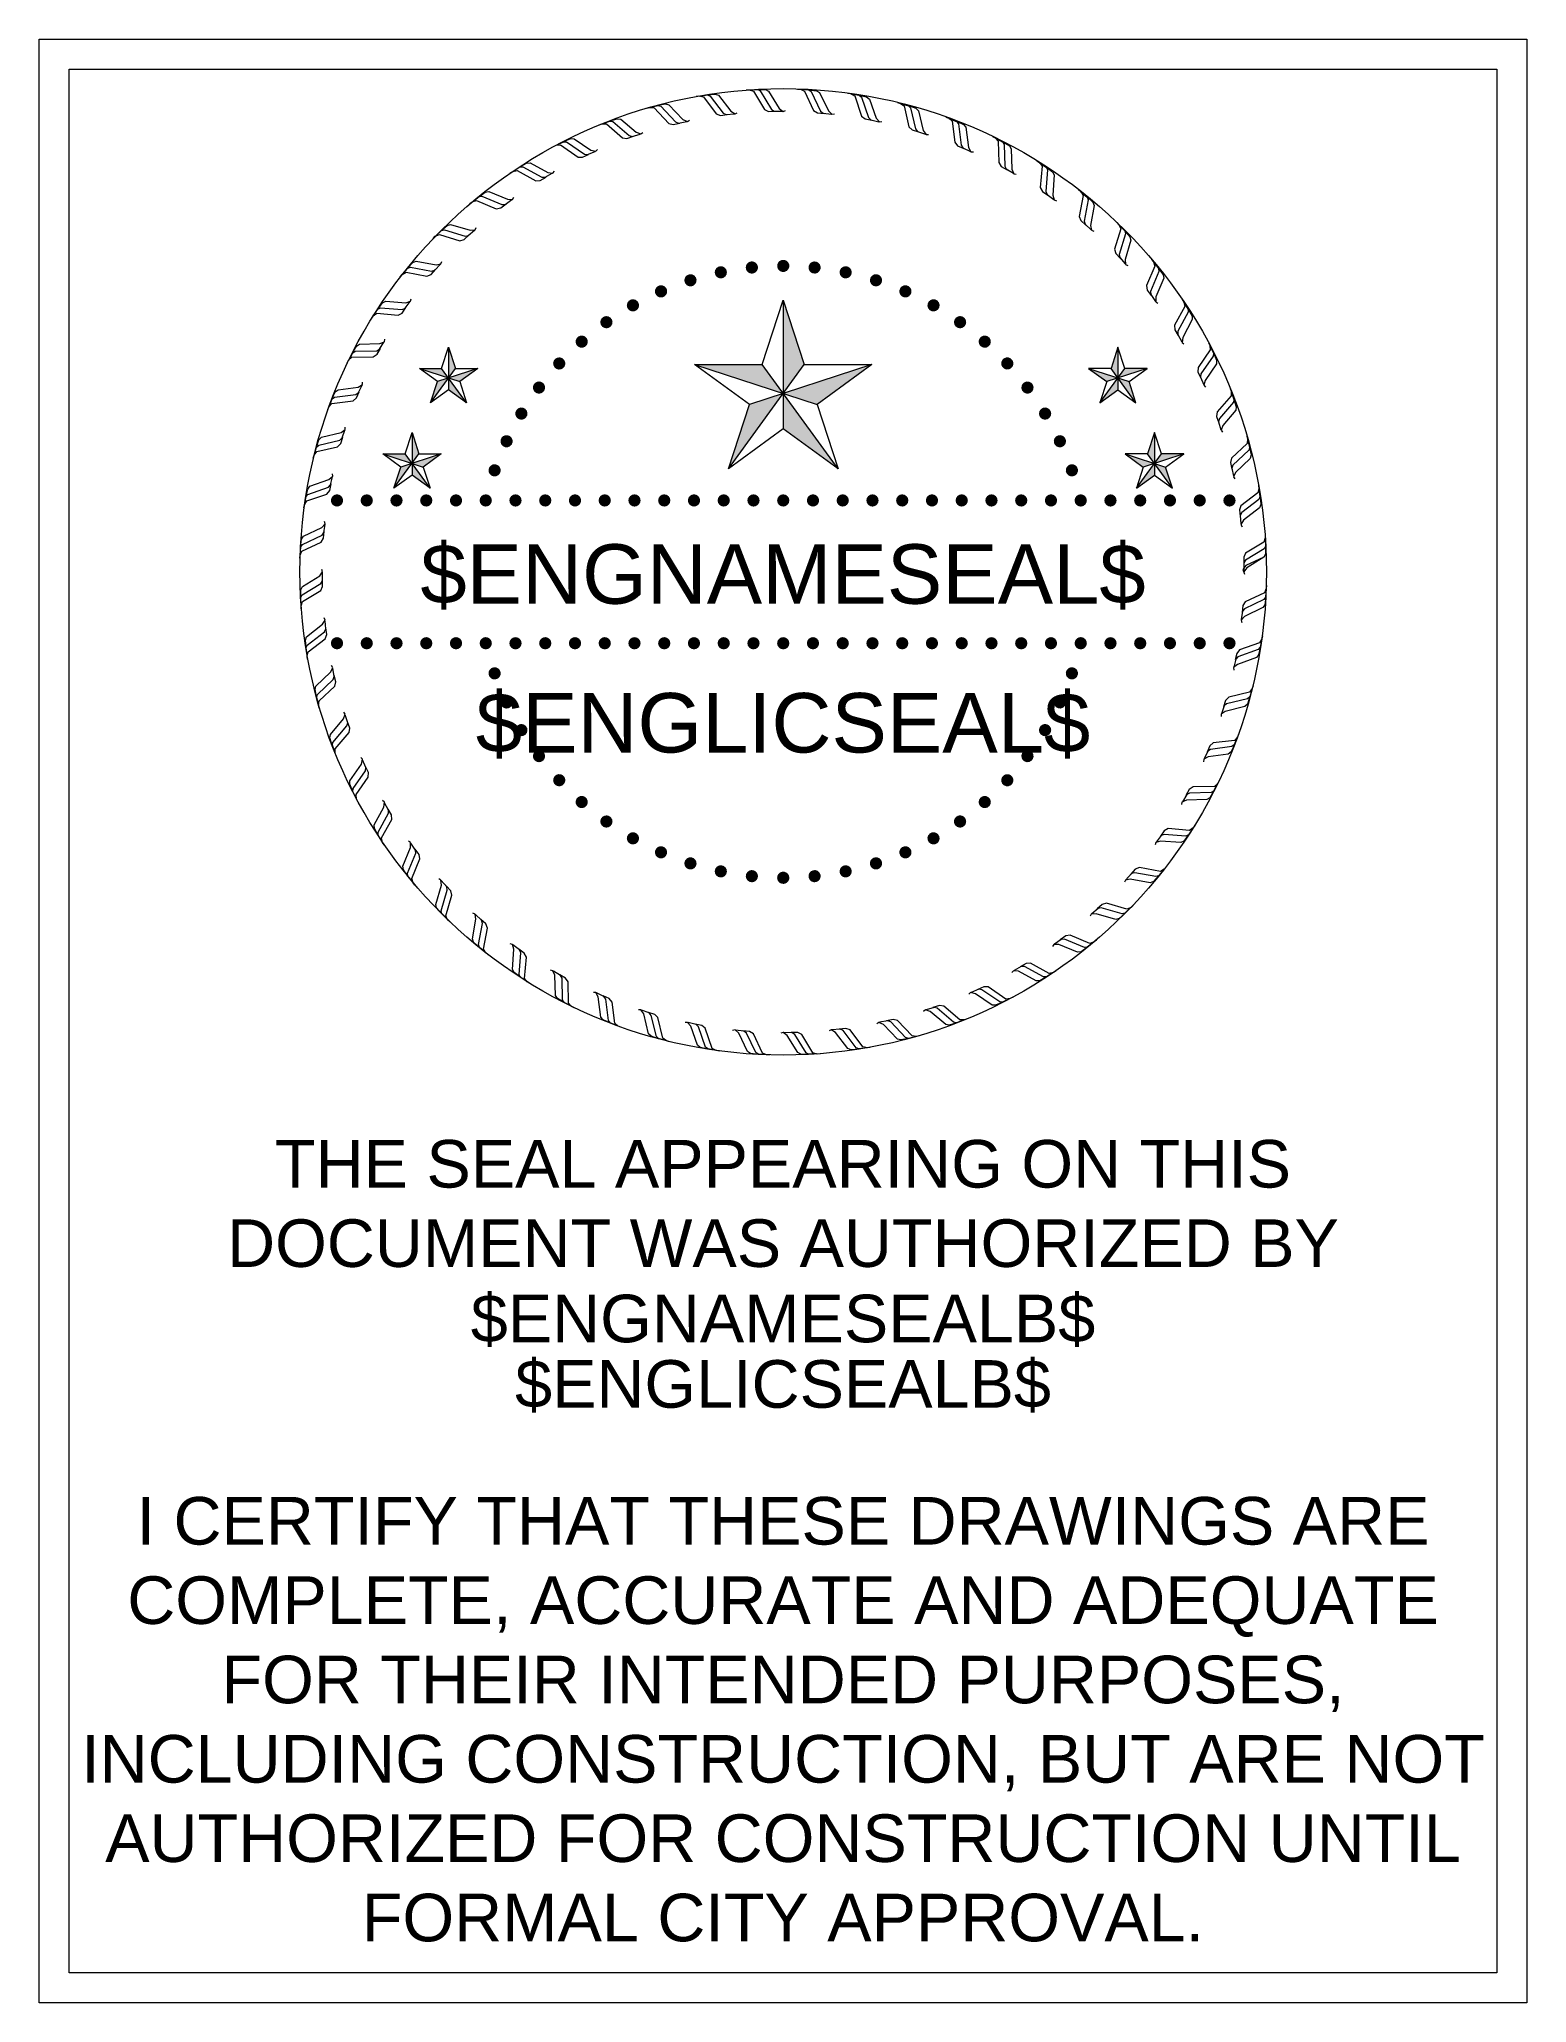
# Model space of a CAD drawing. Extents: x 0 to 2.5, y 0 to 3.3.
import ezdxf
from ezdxf.enums import TextEntityAlignment as Align

# ---------------------------------------------------------------- set-up
doc = ezdxf.new("R2010")
doc.units = 0
doc.header["$LTSCALE"] = 0.01
doc.header["$MEASUREMENT"] = 0
doc.layers.get('0').update_dxf_attribs({"lineweight": 20})
doc.layers.get('Defpoints').update_dxf_attribs({"color": 111, "lineweight": 20})
doc.layers.add('G-NPLT', color=252, linetype='Continuous', lineweight=20, plot=False)
doc.styles.add('COA', font='arial.ttf')

msp = doc.modelspace()

# ---------------------------------------------------------------- texts
at = {"color": 0, "transparency": 16777216, "insert": (1.25, 1.45), "char_height": 0.08, "attachment_point": 2, "style": 'COA'}
msp.add_mtext('THE SEAL APPEARING ON THIS \\PDOCUMENT WAS AUTHORIZED BY', dxfattribs=at)
at = {"color": 0, "linetype": 'ByBlock', "lineweight": -2, "transparency": 16777216, "insert": (1.25, 0.85), "char_height": 0.08, "attachment_point": 2, "style": 'COA'}
msp.add_mtext_dynamic_manual_height_columns('I CERTIFY THAT THESE DRAWINGS ARE COMPLETE, ACCURATE AND ADEQUATE FOR THEIR INTENDED PURPOSES, INCLUDING CONSTRUCTION, BUT ARE NOT AUTHORIZED FOR CONSTRUCTION UNTIL FORMAL CITY APPROVAL.', width=2.387318, gutter_width=1, heights=[0], dxfattribs=at)
at = {"color": 0, "transparency": 16777216, "style": 'COA'}
for tag, p in [('$ENGNAMESEAL$', (1.25, 2.4)), ('$ENGLICSEAL$', (1.25, 2.15))]:
    msp.add_attdef(tag, text='####', height=0.1, dxfattribs=at).set_placement(p, align=Align.MIDDLE)
for tag, text, p in [('$ENGNAMESEALB$', '####', (1.25, 1.15)), ('$ENGLICSEALB$', 'LIC. # ####', (1.25, 1.04))]:
    msp.add_attdef(tag, text=text, height=0.08, dxfattribs=at).set_placement(p, align=Align.MIDDLE_CENTER)

# ---------------------------------------------------------------- hatches: boundary and pattern name
at = {"transparency": 16777216}
h = msp.add_hatch(color=0, dxfattribs=at)
edge = h.paths.add_edge_path()
edge.add_arc((1.0945, 2.8949), 0.0103, 121.1506, 481.1506, ccw=False)
h = msp.add_hatch(color=0, dxfattribs=at)
edge = h.paths.add_edge_path()
edge.add_arc((1.1455, 2.9083), 0.0103, 115.2656, 475.2656, ccw=False)
h = msp.add_hatch(color=0, dxfattribs=at)
edge = h.paths.add_edge_path()
edge.add_arc((1.1977, 2.9164), 0.0103, 109.3807, 469.3807, ccw=False)
h = msp.add_hatch(color=0, dxfattribs=at)
edge = h.paths.add_edge_path()
edge.add_arc((1.2504, 2.9191), 0.0103, 103.4957, 463.4957, ccw=False)
h = msp.add_hatch(color=0, dxfattribs=at)
edge = h.paths.add_edge_path()
edge.add_arc((1.3031, 2.9164), 0.0103, 97.6108, 457.6108, ccw=False)
h = msp.add_hatch(color=0, dxfattribs=at)
edge = h.paths.add_edge_path()
edge.add_arc((1.3553, 2.9083), 0.0103, 91.7258, 451.7258, ccw=False)
h = msp.add_hatch(color=0, dxfattribs=at)
edge = h.paths.add_edge_path()
edge.add_arc((1.4063, 2.8949), 0.0103, 85.8409, 445.8409, ccw=False)
h = msp.add_hatch(color=0, dxfattribs=at)
edge = h.paths.add_edge_path()
edge.add_arc((1.045, 2.8763), 0.0103, 127.0355, 487.0355, ccw=False)
h = msp.add_hatch(color=0, dxfattribs=at)
edge = h.paths.add_edge_path()
edge.add_arc((1.4558, 2.8763), 0.0103, 79.956, 439.956, ccw=False)
h = msp.add_hatch(color=0, dxfattribs=at)
edge = h.paths.add_edge_path()
edge.add_arc((0.9978, 2.8528), 0.0103, 132.9205, 492.9205, ccw=False)
h = msp.add_hatch(color=0, dxfattribs=at)
h.dxf.hatch_style = 1
h.paths.add_polyline_path([(1.2504, 2.7049), (1.2152, 2.7533), (1.1014, 2.7533)])
h.paths.add_polyline_path([(1.2504, 2.7049), (1.1935, 2.6864), (1.1583, 2.5782)])
h.paths.add_polyline_path([(1.2504, 2.7049), (1.2504, 2.6451), (1.3425, 2.5782)])
h.paths.add_polyline_path([(1.2504, 2.7049), (1.3073, 2.6864), (1.3994, 2.7533)])
h.paths.add_polyline_path([(1.2504, 2.8615), (1.2504, 2.7049), (1.2856, 2.7533)])
h = msp.add_hatch(color=0, dxfattribs=at)
h.dxf.hatch_style = 1
h.paths.add_polyline_path([(1.2504, 2.7049), (1.2152, 2.7533), (1.1014, 2.7533)])
h.paths.add_polyline_path([(1.2504, 2.7049), (1.1935, 2.6864), (1.1583, 2.5782)])
h.paths.add_polyline_path([(1.2504, 2.7049), (1.2504, 2.6451), (1.3425, 2.5782)])
h.paths.add_polyline_path([(1.2504, 2.7049), (1.3073, 2.6864), (1.3994, 2.7533)])
h.paths.add_polyline_path([(1.2504, 2.8615), (1.2504, 2.7049), (1.2856, 2.7533)])
h = msp.add_hatch(color=0, dxfattribs=at)
edge = h.paths.add_edge_path()
edge.add_arc((1.503, 2.8528), 0.0103, 74.071, 434.071, ccw=False)
h = msp.add_hatch(color=0, dxfattribs=at)
edge = h.paths.add_edge_path()
edge.add_arc((0.9532, 2.8245), 0.0103, 138.8054, 498.8054, ccw=False)
h = msp.add_hatch(color=0, dxfattribs=at)
edge = h.paths.add_edge_path()
edge.add_arc((1.5476, 2.8245), 0.0103, 68.1861, 428.1861, ccw=False)
h = msp.add_hatch(color=0, dxfattribs=at)
h.dxf.hatch_style = 1
h.paths.add_polyline_path([(0.6879, 2.7307), (0.6763, 2.7467), (0.6388, 2.7467)])
h.paths.add_polyline_path([(0.6879, 2.7307), (0.6692, 2.7246), (0.6576, 2.6889)])
h.paths.add_polyline_path([(0.6879, 2.7307), (0.6879, 2.7109), (0.7183, 2.6889)])
h.paths.add_polyline_path([(0.6879, 2.7307), (0.7067, 2.7246), (0.7371, 2.7467)])
h.paths.add_polyline_path([(0.6879, 2.7824), (0.6879, 2.7307), (0.6995, 2.7467)])
h = msp.add_hatch(color=0, dxfattribs=at)
h.dxf.hatch_style = 1
h.paths.add_polyline_path([(0.6879, 2.7307), (0.6763, 2.7467), (0.6388, 2.7467)])
h.paths.add_polyline_path([(0.6879, 2.7307), (0.6692, 2.7246), (0.6576, 2.6889)])
h.paths.add_polyline_path([(0.6879, 2.7307), (0.6879, 2.7109), (0.7183, 2.6889)])
h.paths.add_polyline_path([(0.6879, 2.7307), (0.7067, 2.7246), (0.7371, 2.7467)])
h.paths.add_polyline_path([(0.6879, 2.7824), (0.6879, 2.7307), (0.6995, 2.7467)])
h = msp.add_hatch(color=0, dxfattribs=at)
edge = h.paths.add_edge_path()
edge.add_arc((0.9117, 2.7918), 0.0103, 144.6903, 504.6903, ccw=False)
h = msp.add_hatch(color=0, dxfattribs=at)
edge = h.paths.add_edge_path()
edge.add_arc((1.5891, 2.7918), 0.0103, 62.3011, 422.3011, ccw=False)
h = msp.add_hatch(color=0, dxfattribs=at)
h.dxf.hatch_style = 1
h.paths.add_polyline_path([(1.8129, 2.7307), (1.8245, 2.7467), (1.862, 2.7467)])
h.paths.add_polyline_path([(1.8129, 2.7307), (1.8316, 2.7246), (1.8432, 2.6889)])
h.paths.add_polyline_path([(1.8129, 2.7307), (1.8129, 2.7109), (1.7825, 2.6889)])
h.paths.add_polyline_path([(1.8129, 2.7307), (1.7941, 2.7246), (1.7637, 2.7467)])
h.paths.add_polyline_path([(1.8129, 2.7824), (1.8129, 2.7307), (1.8013, 2.7467)])
h = msp.add_hatch(color=0, dxfattribs=at)
h.dxf.hatch_style = 1
h.paths.add_polyline_path([(1.8129, 2.7307), (1.8245, 2.7467), (1.862, 2.7467)])
h.paths.add_polyline_path([(1.8129, 2.7307), (1.8316, 2.7246), (1.8432, 2.6889)])
h.paths.add_polyline_path([(1.8129, 2.7307), (1.8129, 2.7109), (1.7825, 2.6889)])
h.paths.add_polyline_path([(1.8129, 2.7307), (1.7941, 2.7246), (1.7637, 2.7467)])
h.paths.add_polyline_path([(1.8129, 2.7824), (1.8129, 2.7307), (1.8013, 2.7467)])
h = msp.add_hatch(color=0, dxfattribs=at)
edge = h.paths.add_edge_path()
edge.add_arc((0.8739, 2.7551), 0.0103, 150.5753, 510.5753, ccw=False)
h = msp.add_hatch(color=0, dxfattribs=at)
edge = h.paths.add_edge_path()
edge.add_arc((1.627, 2.7551), 0.0103, 56.4162, 416.4162, ccw=False)
h = msp.add_hatch(color=0, dxfattribs=at)
edge = h.paths.add_edge_path()
edge.add_arc((0.8399, 2.7146), 0.0103, 156.4602, 516.4602, ccw=False)
h = msp.add_hatch(color=0, dxfattribs=at)
edge = h.paths.add_edge_path()
edge.add_arc((1.6609, 2.7146), 0.0103, 50.5312, 410.5312, ccw=False)
h = msp.add_hatch(color=0, dxfattribs=at)
edge = h.paths.add_edge_path()
edge.add_arc((0.8103, 2.6709), 0.0103, 162.3452, 522.3452, ccw=False)
h = msp.add_hatch(color=0, dxfattribs=at)
edge = h.paths.add_edge_path()
edge.add_arc((1.6905, 2.6709), 0.0103, 44.6463, 404.6463, ccw=False)
h = msp.add_hatch(color=0, dxfattribs=at)
h.dxf.hatch_style = 1
h.paths.add_polyline_path([(0.6265, 2.5872), (0.6149, 2.6032), (0.5773, 2.6032)])
h.paths.add_polyline_path([(0.6265, 2.5872), (0.6077, 2.5811), (0.5961, 2.5454)])
h.paths.add_polyline_path([(0.6265, 2.5872), (0.6265, 2.5674), (0.6569, 2.5454)])
h.paths.add_polyline_path([(0.6265, 2.5872), (0.6453, 2.5811), (0.6756, 2.6032)])
h.paths.add_polyline_path([(0.6265, 2.6389), (0.6265, 2.5872), (0.6381, 2.6032)])
h = msp.add_hatch(color=0, dxfattribs=at)
h.dxf.hatch_style = 1
h.paths.add_polyline_path([(0.6265, 2.5872), (0.6149, 2.6032), (0.5773, 2.6032)])
h.paths.add_polyline_path([(0.6265, 2.5872), (0.6077, 2.5811), (0.5961, 2.5454)])
h.paths.add_polyline_path([(0.6265, 2.5872), (0.6265, 2.5674), (0.6569, 2.5454)])
h.paths.add_polyline_path([(0.6265, 2.5872), (0.6453, 2.5811), (0.6756, 2.6032)])
h.paths.add_polyline_path([(0.6265, 2.6389), (0.6265, 2.5872), (0.6381, 2.6032)])
h = msp.add_hatch(color=0, dxfattribs=at)
edge = h.paths.add_edge_path()
edge.add_arc((0.7854, 2.6244), 0.0103, 168.2301, 528.2301, ccw=False)
h = msp.add_hatch(color=0, dxfattribs=at)
edge = h.paths.add_edge_path()
edge.add_arc((1.7154, 2.6244), 0.0103, 38.7614, 398.7614, ccw=False)
h = msp.add_hatch(color=0, dxfattribs=at)
h.dxf.hatch_style = 1
h.paths.add_polyline_path([(1.8743, 2.5872), (1.8859, 2.6032), (1.9235, 2.6032)])
h.paths.add_polyline_path([(1.8743, 2.5872), (1.8931, 2.5811), (1.9047, 2.5454)])
h.paths.add_polyline_path([(1.8743, 2.5872), (1.8743, 2.5674), (1.8439, 2.5454)])
h.paths.add_polyline_path([(1.8743, 2.5872), (1.8555, 2.5811), (1.8252, 2.6032)])
h.paths.add_polyline_path([(1.8743, 2.6389), (1.8743, 2.5872), (1.8627, 2.6032)])
h = msp.add_hatch(color=0, dxfattribs=at)
h.dxf.hatch_style = 1
h.paths.add_polyline_path([(1.8743, 2.5872), (1.8859, 2.6032), (1.9235, 2.6032)])
h.paths.add_polyline_path([(1.8743, 2.5872), (1.8931, 2.5811), (1.9047, 2.5454)])
h.paths.add_polyline_path([(1.8743, 2.5872), (1.8743, 2.5674), (1.8439, 2.5454)])
h.paths.add_polyline_path([(1.8743, 2.5872), (1.8555, 2.5811), (1.8252, 2.6032)])
h.paths.add_polyline_path([(1.8743, 2.6389), (1.8743, 2.5872), (1.8627, 2.6032)])
h = msp.add_hatch(color=0, dxfattribs=at)
edge = h.paths.add_edge_path()
edge.add_arc((0.7653, 2.5755), 0.0103, 174.1151, 534.1151, ccw=False)
h = msp.add_hatch(color=0, dxfattribs=at)
edge = h.paths.add_edge_path()
edge.add_arc((1.7355, 2.5755), 0.0103, 32.8764, 392.8764, ccw=False)
h = msp.add_hatch(color=0, dxfattribs=at)
edge = h.paths.add_edge_path()
edge.add_arc((0.5004, 2.5249), 0.0103, 180, 540, ccw=False)
h = msp.add_hatch(color=0, dxfattribs=at)
edge = h.paths.add_edge_path()
edge.add_arc((0.5504, 2.5249), 0.0103, 180, 540, ccw=False)
h = msp.add_hatch(color=0, dxfattribs=at)
edge = h.paths.add_edge_path()
edge.add_arc((0.6004, 2.5249), 0.0103, 180, 540, ccw=False)
h = msp.add_hatch(color=0, dxfattribs=at)
edge = h.paths.add_edge_path()
edge.add_arc((0.6504, 2.5249), 0.0103, 180, 540, ccw=False)
h = msp.add_hatch(color=0, dxfattribs=at)
edge = h.paths.add_edge_path()
edge.add_arc((0.7004, 2.5249), 0.0103, 180, 540, ccw=False)
h = msp.add_hatch(color=0, dxfattribs=at)
edge = h.paths.add_edge_path()
edge.add_arc((0.7504, 2.5249), 0.0103, 180, 540, ccw=False)
h = msp.add_hatch(color=0, dxfattribs=at)
edge = h.paths.add_edge_path()
edge.add_arc((0.8004, 2.5249), 0.0103, 180, 540, ccw=False)
h = msp.add_hatch(color=0, dxfattribs=at)
edge = h.paths.add_edge_path()
edge.add_arc((0.8504, 2.5249), 0.0103, 180, 540, ccw=False)
h = msp.add_hatch(color=0, dxfattribs=at)
edge = h.paths.add_edge_path()
edge.add_arc((0.9004, 2.5249), 0.0103, 180, 540, ccw=False)
h = msp.add_hatch(color=0, dxfattribs=at)
edge = h.paths.add_edge_path()
edge.add_arc((0.9504, 2.5249), 0.0103, 180, 540, ccw=False)
h = msp.add_hatch(color=0, dxfattribs=at)
edge = h.paths.add_edge_path()
edge.add_arc((1.0004, 2.5249), 0.0103, 180, 540, ccw=False)
h = msp.add_hatch(color=0, dxfattribs=at)
edge = h.paths.add_edge_path()
edge.add_arc((1.0504, 2.5249), 0.0103, 180, 540, ccw=False)
h = msp.add_hatch(color=0, dxfattribs=at)
edge = h.paths.add_edge_path()
edge.add_arc((1.1004, 2.5249), 0.0103, 180, 540, ccw=False)
h = msp.add_hatch(color=0, dxfattribs=at)
edge = h.paths.add_edge_path()
edge.add_arc((1.1504, 2.5249), 0.0103, 180, 540, ccw=False)
h = msp.add_hatch(color=0, dxfattribs=at)
edge = h.paths.add_edge_path()
edge.add_arc((1.2004, 2.5249), 0.0103, 180, 540, ccw=False)
h = msp.add_hatch(color=0, dxfattribs=at)
edge = h.paths.add_edge_path()
edge.add_arc((1.2504, 2.5249), 0.0103, 0, 360)
h = msp.add_hatch(color=0, dxfattribs=at)
edge = h.paths.add_edge_path()
edge.add_arc((1.2504, 2.5249), 0.0103, 180, 540, ccw=False)
h = msp.add_hatch(color=0, dxfattribs=at)
edge = h.paths.add_edge_path()
edge.add_arc((1.3004, 2.5249), 0.0103, 0, 360)
h = msp.add_hatch(color=0, dxfattribs=at)
edge = h.paths.add_edge_path()
edge.add_arc((1.3504, 2.5249), 0.0103, 0, 360)
h = msp.add_hatch(color=0, dxfattribs=at)
edge = h.paths.add_edge_path()
edge.add_arc((1.4004, 2.5249), 0.0103, 0, 360)
h = msp.add_hatch(color=0, dxfattribs=at)
edge = h.paths.add_edge_path()
edge.add_arc((1.4504, 2.5249), 0.0103, 0, 360)
h = msp.add_hatch(color=0, dxfattribs=at)
edge = h.paths.add_edge_path()
edge.add_arc((1.5004, 2.5249), 0.0103, 0, 360)
h = msp.add_hatch(color=0, dxfattribs=at)
edge = h.paths.add_edge_path()
edge.add_arc((1.5504, 2.5249), 0.0103, 0, 360)
h = msp.add_hatch(color=0, dxfattribs=at)
edge = h.paths.add_edge_path()
edge.add_arc((1.6004, 2.5249), 0.0103, 0, 360)
h = msp.add_hatch(color=0, dxfattribs=at)
edge = h.paths.add_edge_path()
edge.add_arc((1.6504, 2.5249), 0.0103, 0, 360)
h = msp.add_hatch(color=0, dxfattribs=at)
edge = h.paths.add_edge_path()
edge.add_arc((1.7004, 2.5249), 0.0103, 0, 360)
h = msp.add_hatch(color=0, dxfattribs=at)
edge = h.paths.add_edge_path()
edge.add_arc((1.7504, 2.5249), 0.0103, 0, 360)
h = msp.add_hatch(color=0, dxfattribs=at)
edge = h.paths.add_edge_path()
edge.add_arc((1.7504, 2.5249), 0.0103, 26.9915, 386.9915, ccw=False)
h = msp.add_hatch(color=0, dxfattribs=at)
edge = h.paths.add_edge_path()
edge.add_arc((1.8004, 2.5249), 0.0103, 0, 360)
h = msp.add_hatch(color=0, dxfattribs=at)
edge = h.paths.add_edge_path()
edge.add_arc((1.8504, 2.5249), 0.0103, 0, 360)
h = msp.add_hatch(color=0, dxfattribs=at)
edge = h.paths.add_edge_path()
edge.add_arc((1.9004, 2.5249), 0.0103, 0, 360)
h = msp.add_hatch(color=0, dxfattribs=at)
edge = h.paths.add_edge_path()
edge.add_arc((1.9504, 2.5249), 0.0103, 0, 360)
h = msp.add_hatch(color=0, dxfattribs=at)
edge = h.paths.add_edge_path()
edge.add_arc((2.0004, 2.5249), 0.0103, 0, 360)
h = msp.add_hatch(color=0, dxfattribs=at)
edge = h.paths.add_edge_path()
edge.add_arc((0.5004, 2.2849), 0.0103, 180, 540, ccw=False)
h = msp.add_hatch(color=0, dxfattribs=at)
edge = h.paths.add_edge_path()
edge.add_arc((0.5504, 2.2849), 0.0103, 180, 540, ccw=False)
h = msp.add_hatch(color=0, dxfattribs=at)
edge = h.paths.add_edge_path()
edge.add_arc((0.6004, 2.2849), 0.0103, 180, 540, ccw=False)
h = msp.add_hatch(color=0, dxfattribs=at)
edge = h.paths.add_edge_path()
edge.add_arc((0.6504, 2.2849), 0.0103, 180, 540, ccw=False)
h = msp.add_hatch(color=0, dxfattribs=at)
edge = h.paths.add_edge_path()
edge.add_arc((0.7004, 2.2849), 0.0103, 180, 540, ccw=False)
h = msp.add_hatch(color=0, dxfattribs=at)
edge = h.paths.add_edge_path()
edge.add_arc((0.7504, 2.2849), 0.0103, 180, 540, ccw=False)
h = msp.add_hatch(color=0, dxfattribs=at)
edge = h.paths.add_edge_path()
edge.add_arc((0.7504, 2.2849), 0.0103, -180, 180)
h = msp.add_hatch(color=0, dxfattribs=at)
edge = h.paths.add_edge_path()
edge.add_arc((0.8004, 2.2849), 0.0103, 180, 540, ccw=False)
h = msp.add_hatch(color=0, dxfattribs=at)
edge = h.paths.add_edge_path()
edge.add_arc((0.8504, 2.2849), 0.0103, 180, 540, ccw=False)
h = msp.add_hatch(color=0, dxfattribs=at)
edge = h.paths.add_edge_path()
edge.add_arc((0.9004, 2.2849), 0.0103, 180, 540, ccw=False)
h = msp.add_hatch(color=0, dxfattribs=at)
edge = h.paths.add_edge_path()
edge.add_arc((0.9504, 2.2849), 0.0103, 180, 540, ccw=False)
h = msp.add_hatch(color=0, dxfattribs=at)
edge = h.paths.add_edge_path()
edge.add_arc((1.0004, 2.2849), 0.0103, 180, 540, ccw=False)
h = msp.add_hatch(color=0, dxfattribs=at)
edge = h.paths.add_edge_path()
edge.add_arc((1.0504, 2.2849), 0.0103, 180, 540, ccw=False)
h = msp.add_hatch(color=0, dxfattribs=at)
edge = h.paths.add_edge_path()
edge.add_arc((1.1004, 2.2849), 0.0103, 180, 540, ccw=False)
h = msp.add_hatch(color=0, dxfattribs=at)
edge = h.paths.add_edge_path()
edge.add_arc((1.1504, 2.2849), 0.0103, 180, 540, ccw=False)
h = msp.add_hatch(color=0, dxfattribs=at)
edge = h.paths.add_edge_path()
edge.add_arc((1.2004, 2.2849), 0.0103, 180, 540, ccw=False)
h = msp.add_hatch(color=0, dxfattribs=at)
edge = h.paths.add_edge_path()
edge.add_arc((1.2504, 2.2849), 0.0103, 0, 360)
h = msp.add_hatch(color=0, dxfattribs=at)
edge = h.paths.add_edge_path()
edge.add_arc((1.2504, 2.2849), 0.0103, 180, 540, ccw=False)
h = msp.add_hatch(color=0, dxfattribs=at)
edge = h.paths.add_edge_path()
edge.add_arc((1.3004, 2.2849), 0.0103, 0, 360)
h = msp.add_hatch(color=0, dxfattribs=at)
edge = h.paths.add_edge_path()
edge.add_arc((1.3504, 2.2849), 0.0103, 0, 360)
h = msp.add_hatch(color=0, dxfattribs=at)
edge = h.paths.add_edge_path()
edge.add_arc((1.4004, 2.2849), 0.0103, 0, 360)
h = msp.add_hatch(color=0, dxfattribs=at)
edge = h.paths.add_edge_path()
edge.add_arc((1.4504, 2.2849), 0.0103, 0, 360)
h = msp.add_hatch(color=0, dxfattribs=at)
edge = h.paths.add_edge_path()
edge.add_arc((1.5004, 2.2849), 0.0103, 0, 360)
h = msp.add_hatch(color=0, dxfattribs=at)
edge = h.paths.add_edge_path()
edge.add_arc((1.5504, 2.2849), 0.0103, 0, 360)
h = msp.add_hatch(color=0, dxfattribs=at)
edge = h.paths.add_edge_path()
edge.add_arc((1.6004, 2.2849), 0.0103, 0, 360)
h = msp.add_hatch(color=0, dxfattribs=at)
edge = h.paths.add_edge_path()
edge.add_arc((1.6504, 2.2849), 0.0103, 0, 360)
h = msp.add_hatch(color=0, dxfattribs=at)
edge = h.paths.add_edge_path()
edge.add_arc((1.7004, 2.2849), 0.0103, 0, 360)
h = msp.add_hatch(color=0, dxfattribs=at)
edge = h.paths.add_edge_path()
edge.add_arc((1.7504, 2.2849), 0.0103, 0, 360)
h = msp.add_hatch(color=0, dxfattribs=at)
edge = h.paths.add_edge_path()
edge.add_arc((1.7504, 2.2849), 0.0103, -26.9915, 333.0085)
h = msp.add_hatch(color=0, dxfattribs=at)
edge = h.paths.add_edge_path()
edge.add_arc((1.8004, 2.2849), 0.0103, 0, 360)
h = msp.add_hatch(color=0, dxfattribs=at)
edge = h.paths.add_edge_path()
edge.add_arc((1.8504, 2.2849), 0.0103, 0, 360)
h = msp.add_hatch(color=0, dxfattribs=at)
edge = h.paths.add_edge_path()
edge.add_arc((1.9004, 2.2849), 0.0103, 0, 360)
h = msp.add_hatch(color=0, dxfattribs=at)
edge = h.paths.add_edge_path()
edge.add_arc((1.9504, 2.2849), 0.0103, 0, 360)
h = msp.add_hatch(color=0, dxfattribs=at)
edge = h.paths.add_edge_path()
edge.add_arc((2.0004, 2.2849), 0.0103, 0, 360)
h = msp.add_hatch(color=0, dxfattribs=at)
edge = h.paths.add_edge_path()
edge.add_arc((0.7653, 2.2343), 0.0103, -174.1151, 185.8849)
h = msp.add_hatch(color=0, dxfattribs=at)
edge = h.paths.add_edge_path()
edge.add_arc((1.7355, 2.2343), 0.0103, -32.8764, 327.1236)
h = msp.add_hatch(color=0, dxfattribs=at)
edge = h.paths.add_edge_path()
edge.add_arc((0.7854, 2.1854), 0.0103, -168.2301, 191.7699)
h = msp.add_hatch(color=0, dxfattribs=at)
edge = h.paths.add_edge_path()
edge.add_arc((1.7154, 2.1854), 0.0103, -38.7614, 321.2386)
h = msp.add_hatch(color=0, dxfattribs=at)
edge = h.paths.add_edge_path()
edge.add_arc((0.8103, 2.1389), 0.0103, -162.3452, 197.6548)
h = msp.add_hatch(color=0, dxfattribs=at)
edge = h.paths.add_edge_path()
edge.add_arc((1.6905, 2.1389), 0.0103, -44.6463, 315.3537)
h = msp.add_hatch(color=0, dxfattribs=at)
edge = h.paths.add_edge_path()
edge.add_arc((0.8399, 2.0952), 0.0103, -156.4602, 203.5398)
h = msp.add_hatch(color=0, dxfattribs=at)
edge = h.paths.add_edge_path()
edge.add_arc((1.6609, 2.0952), 0.0103, -50.5312, 309.4688)
h = msp.add_hatch(color=0, dxfattribs=at)
edge = h.paths.add_edge_path()
edge.add_arc((0.8739, 2.0547), 0.0103, -150.5753, 209.4247)
h = msp.add_hatch(color=0, dxfattribs=at)
edge = h.paths.add_edge_path()
edge.add_arc((1.627, 2.0547), 0.0103, -56.4162, 303.5838)
h = msp.add_hatch(color=0, dxfattribs=at)
edge = h.paths.add_edge_path()
edge.add_arc((0.9117, 2.018), 0.0103, -144.6903, 215.3097)
h = msp.add_hatch(color=0, dxfattribs=at)
edge = h.paths.add_edge_path()
edge.add_arc((1.5891, 2.018), 0.0103, -62.3011, 297.6989)
h = msp.add_hatch(color=0, dxfattribs=at)
edge = h.paths.add_edge_path()
edge.add_arc((0.9532, 1.9853), 0.0103, -138.8054, 221.1946)
h = msp.add_hatch(color=0, dxfattribs=at)
edge = h.paths.add_edge_path()
edge.add_arc((1.5476, 1.9853), 0.0103, -68.1861, 291.8139)
h = msp.add_hatch(color=0, dxfattribs=at)
edge = h.paths.add_edge_path()
edge.add_arc((0.9978, 1.957), 0.0103, -132.9205, 227.0795)
h = msp.add_hatch(color=0, dxfattribs=at)
edge = h.paths.add_edge_path()
edge.add_arc((1.503, 1.957), 0.0103, -74.071, 285.929)
h = msp.add_hatch(color=0, dxfattribs=at)
edge = h.paths.add_edge_path()
edge.add_arc((1.045, 1.9335), 0.0103, -127.0355, 232.9645)
h = msp.add_hatch(color=0, dxfattribs=at)
edge = h.paths.add_edge_path()
edge.add_arc((1.0945, 1.9149), 0.0103, -121.1506, 238.8494)
h = msp.add_hatch(color=0, dxfattribs=at)
edge = h.paths.add_edge_path()
edge.add_arc((1.4063, 1.9149), 0.0103, -85.8409, 274.1591)
h = msp.add_hatch(color=0, dxfattribs=at)
edge = h.paths.add_edge_path()
edge.add_arc((1.4558, 1.9335), 0.0103, -79.956, 280.044)
h = msp.add_hatch(color=0, dxfattribs=at)
edge = h.paths.add_edge_path()
edge.add_arc((1.1455, 1.9015), 0.0103, -115.2656, 244.7344)
h = msp.add_hatch(color=0, dxfattribs=at)
edge = h.paths.add_edge_path()
edge.add_arc((1.1977, 1.8934), 0.0103, -109.3807, 250.6193)
h = msp.add_hatch(color=0, dxfattribs=at)
edge = h.paths.add_edge_path()
edge.add_arc((1.2504, 1.8907), 0.0103, -103.4957, 256.5043)
h = msp.add_hatch(color=0, dxfattribs=at)
edge = h.paths.add_edge_path()
edge.add_arc((1.3031, 1.8934), 0.0103, -97.6108, 262.3892)
h = msp.add_hatch(color=0, dxfattribs=at)
edge = h.paths.add_edge_path()
edge.add_arc((1.3553, 1.9015), 0.0103, -91.7258, 268.2742)

# ---------------------------------------------------------------- linework, layer by layer
at = {"color": 0, "lineweight": 0, "transparency": 16777216, "flags": 128}
for points in [[(1.1038, 3.2041), (1.1088, 3.2047), (1.1162, 3.2032), (1.1378, 3.1746), (1.145, 3.172), (1.1562, 3.1733)], [(1.1091, 3.2046), (1.123, 3.2065), (1.1275, 3.2046), (1.1495, 3.1758), (1.1544, 3.1735), (1.1683, 3.1746)], [(1.1226, 3.2067), (1.1359, 3.2079), (1.1414, 3.2058), (1.1622, 3.1789), (1.1694, 3.1745), (1.1731, 3.1763)], [(1.1882, 3.215), (1.1932, 3.2151), (1.2004, 3.2128), (1.2189, 3.1821), (1.2257, 3.1788), (1.237, 3.1789)], [(1.1934, 3.215), (1.2075, 3.2154), (1.2117, 3.2131), (1.2307, 3.1821), (1.2353, 3.1793), (1.2492, 3.1789)], [(1.2071, 3.2157), (1.2204, 3.2154), (1.2257, 3.2128), (1.2436, 3.1838), (1.2503, 3.1788), (1.2542, 3.1802)], [(1.2743, 3.2164), (1.2793, 3.216), (1.2862, 3.213), (1.3014, 3.1805), (1.3079, 3.1765), (1.3191, 3.1754)], [(1.2795, 3.2159), (1.2936, 3.2148), (1.2975, 3.2121), (1.3131, 3.1793), (1.3174, 3.176), (1.3313, 3.1742)], [(1.2932, 3.2151), (1.3064, 3.2135), (1.3114, 3.2103), (1.3262, 3.1796), (1.3322, 3.1739), (1.3363, 3.1749)], [(1.359, 3.2095), (1.3639, 3.2086), (1.3705, 3.2048), (1.3822, 3.1709), (1.3882, 3.1663), (1.3993, 3.164)], [(1.3641, 3.2084), (1.378, 3.2059), (1.3817, 3.2027), (1.3937, 3.1685), (1.3977, 3.1647), (1.4112, 3.1615)], [(1.3777, 3.2062), (1.3906, 3.2032), (1.3952, 3.1995), (1.4067, 3.1675), (1.4122, 3.1611), (1.4163, 3.1617)], [(1.0211, 3.1844), (1.026, 3.1855), (1.0335, 3.1848), (1.058, 3.1586), (1.0654, 3.1568), (1.0764, 3.1592)], [(1.0262, 3.1855), (1.0399, 3.1888), (1.0445, 3.1874), (1.0695, 3.1611), (1.0746, 3.1592), (1.0883, 3.1618)], [(1.0395, 3.189), (1.0525, 3.1915), (1.0582, 3.19), (1.0818, 3.1654), (1.0893, 3.1618), (1.0929, 3.164)], [(1.4425, 3.1937), (1.4473, 3.1923), (1.4535, 3.1879), (1.4616, 3.1529), (1.4671, 3.1477), (1.4778, 3.1443)], [(1.4475, 3.1921), (1.461, 3.1882), (1.4643, 3.1846), (1.4728, 3.1493), (1.4763, 3.1452), (1.4895, 3.1406)], [(1.4607, 3.1885), (1.4733, 3.1842), (1.4775, 3.18), (1.4856, 3.1469), (1.4904, 3.1401), (1.4945, 3.1402)], [(1.5239, 3.1693), (1.5286, 3.1674), (1.5342, 3.1624), (1.5386, 3.1268), (1.5435, 3.121), (1.5539, 3.1164)], [(0.9409, 3.1561), (0.9456, 3.1578), (0.9532, 3.1579), (0.9802, 3.1344), (0.9878, 3.1334), (0.9985, 3.1369)], [(0.9459, 3.1578), (0.9591, 3.1625), (0.9639, 3.1616), (0.9914, 3.138), (0.9967, 3.1367), (1.0101, 3.1407)], [(0.9587, 3.1627), (0.9714, 3.1665), (0.9772, 3.1656), (1.0032, 3.1436), (1.0111, 3.1409), (1.0144, 3.1434)], [(1.5287, 3.1671), (1.5418, 3.1618), (1.5447, 3.158), (1.5494, 3.122), (1.5524, 3.1175), (1.565, 3.1115)], [(1.5415, 3.1622), (1.5536, 3.1566), (1.5573, 3.152), (1.5619, 3.1183), (1.5659, 3.1109), (1.5701, 3.1106)], [(1.6023, 3.1365), (1.6067, 3.1341), (1.6119, 3.1285), (1.6125, 3.0927), (1.6168, 3.0864), (1.6266, 3.0808)], [(0.864, 3.1197), (0.8685, 3.1218), (0.8761, 3.1227), (0.9055, 3.1021), (0.913, 3.1019), (0.9233, 3.1066)], [(0.8688, 3.1218), (0.8815, 3.1279), (0.8863, 3.1275), (0.9162, 3.1069), (0.9216, 3.1062), (0.9345, 3.1116)], [(0.881, 3.128), (0.8933, 3.1332), (0.8992, 3.1329), (0.9273, 3.1138), (0.9355, 3.1118), (0.9385, 3.1147)], [(1.6069, 3.1339), (1.6193, 3.1272), (1.6218, 3.1231), (1.6227, 3.0868), (1.6253, 3.082), (1.6372, 3.0748)], [(1.6191, 3.1276), (1.6305, 3.1208), (1.6337, 3.1158), (1.6348, 3.0818), (1.638, 3.0741), (1.6421, 3.0733)], [(0.7914, 3.0754), (0.7957, 3.078), (0.8031, 3.0796), (0.8344, 3.0623), (0.842, 3.0628), (0.8517, 3.0685)], [(0.796, 3.078), (0.8079, 3.0854), (0.8128, 3.0855), (0.8446, 3.0682), (0.8501, 3.068), (0.8623, 3.0747)], [(0.8075, 3.0855), (0.8191, 3.0919), (0.825, 3.0922), (0.855, 3.0761), (0.8633, 3.075), (0.866, 3.0782)], [(1.6769, 3.0957), (1.681, 3.0929), (1.6855, 3.0868), (1.6824, 3.051), (1.686, 3.0444), (1.6952, 3.0378)], [(1.6812, 3.0926), (1.6928, 3.0847), (1.6948, 3.0803), (1.692, 3.0441), (1.694, 3.0391), (1.7051, 3.0306)], [(1.6926, 3.0851), (1.7032, 3.0771), (1.7059, 3.0719), (1.7034, 3.0379), (1.7058, 3.0299), (1.7098, 3.0287)], [(0.7281, 3.0268), (0.7392, 3.0355), (0.744, 3.0361), (0.7775, 3.0221), (0.7829, 3.0225), (0.7944, 3.0305)], [(0.7387, 3.0354), (0.7496, 3.0431), (0.7555, 3.044), (0.787, 3.0311), (0.7953, 3.0309), (0.7977, 3.0344)], [(1.7468, 3.0473), (1.7506, 3.0441), (1.7544, 3.0375), (1.7476, 3.0023), (1.7505, 2.9953), (1.7589, 2.9878)], [(1.7507, 3.0438), (1.7614, 3.0347), (1.763, 3.0301), (1.7564, 2.9944), (1.7579, 2.9892), (1.768, 2.9797)], [(0.7238, 3.0237), (0.7278, 3.0268), (0.735, 3.0292), (0.768, 3.0152), (0.7755, 3.0166), (0.7845, 3.0232)], [(1.7613, 3.0352), (1.771, 3.0261), (1.7732, 3.0206), (1.7671, 2.9871), (1.7687, 2.9789), (1.7725, 2.9773)], [(0.662, 2.9653), (0.6656, 2.9688), (0.6725, 2.9719), (0.7068, 2.9614), (0.7141, 2.9636), (0.7225, 2.9712)], [(0.6659, 2.9688), (0.6761, 2.9786), (0.6808, 2.9797), (0.7156, 2.9693), (0.7209, 2.9703), (0.7315, 2.9794)], [(0.6756, 2.9785), (0.6857, 2.9872), (0.6914, 2.9888), (0.724, 2.9792), (0.7324, 2.9799), (0.7344, 2.9836)], [(1.8112, 2.9919), (1.8147, 2.9883), (1.8178, 2.9814), (1.8074, 2.9471), (1.8095, 2.9398), (1.8171, 2.9314)], [(1.8147, 2.988), (1.8245, 2.9778), (1.8256, 2.9731), (1.8152, 2.9383), (1.8162, 2.933), (1.8253, 2.9224)], [(1.8244, 2.9783), (1.8331, 2.9682), (1.8347, 2.9625), (1.8252, 2.9299), (1.8258, 2.9215), (1.8295, 2.9195)], [(0.6066, 2.9008), (0.6099, 2.9046), (0.6164, 2.9084), (0.6516, 2.9016), (0.6586, 2.9045), (0.6661, 2.9129)], [(0.6102, 2.9047), (0.6192, 2.9154), (0.6238, 2.917), (0.6595, 2.9103), (0.6647, 2.9119), (0.6743, 2.922)], [(0.6188, 2.9153), (0.6279, 2.925), (0.6334, 2.9271), (0.6669, 2.9211), (0.6751, 2.9226), (0.6767, 2.9265)], [(1.8695, 2.93), (1.8726, 2.9261), (1.875, 2.9189), (1.861, 2.8859), (1.8623, 2.8784), (1.869, 2.8693)], [(1.8726, 2.9258), (1.8812, 2.9147), (1.8818, 2.9099), (1.8679, 2.8763), (1.8683, 2.8709), (1.8763, 2.8595)], [(1.8812, 2.9151), (1.8888, 2.9042), (1.8898, 2.8984), (1.8769, 2.8669), (1.8767, 2.8585), (1.8801, 2.8562)], [(0.5583, 2.8308), (0.5612, 2.8349), (0.5672, 2.8394), (0.603, 2.8363), (0.6097, 2.8399), (0.6162, 2.849)], [(0.5614, 2.835), (0.5693, 2.8466), (0.5737, 2.8487), (0.6099, 2.8458), (0.6149, 2.8479), (0.6234, 2.859)], [(0.5689, 2.8465), (0.5769, 2.8571), (0.5822, 2.8598), (0.6161, 2.8573), (0.6241, 2.8597), (0.6253, 2.8637)], [(1.921, 2.8624), (1.9237, 2.8582), (1.9253, 2.8508), (1.9079, 2.8194), (1.9085, 2.8118), (1.9142, 2.8021)], [(1.9237, 2.8579), (1.9311, 2.8459), (1.9312, 2.8411), (1.9138, 2.8092), (1.9137, 2.8038), (1.9204, 2.7915)], [(1.9311, 2.8464), (1.9375, 2.8347), (1.9379, 2.8289), (1.9218, 2.7989), (1.9207, 2.7906), (1.9239, 2.7879)], [(0.5176, 2.7561), (0.52, 2.7605), (0.5256, 2.7656), (0.5614, 2.7663), (0.5677, 2.7705), (0.5733, 2.7803)], [(0.5202, 2.7606), (0.5269, 2.773), (0.531, 2.7756), (0.5673, 2.7765), (0.5721, 2.779), (0.5793, 2.791)], [(0.5265, 2.7728), (0.5333, 2.7842), (0.5383, 2.7875), (0.5723, 2.7885), (0.58, 2.7917), (0.5808, 2.7958)], [(1.9652, 2.7898), (1.9674, 2.7853), (1.9682, 2.7778), (1.9477, 2.7484), (1.9474, 2.7408), (1.9521, 2.7305)], [(1.9673, 2.785), (1.9735, 2.7724), (1.9731, 2.7675), (1.9525, 2.7376), (1.9517, 2.7322), (1.9571, 2.7194)], [(1.9735, 2.7728), (1.9787, 2.7605), (1.9784, 2.7547), (1.9593, 2.7265), (1.9574, 2.7184), (1.9602, 2.7154)], [(0.4849, 2.6776), (0.4868, 2.6822), (0.4918, 2.6879), (0.5274, 2.6923), (0.5332, 2.6972), (0.5377, 2.7075)], [(0.487, 2.6824), (0.4923, 2.6954), (0.4962, 2.6983), (0.5322, 2.703), (0.5367, 2.7061), (0.5426, 2.7187)], [(0.4919, 2.6952), (0.4976, 2.7072), (0.5022, 2.7109), (0.5359, 2.7155), (0.5432, 2.7195), (0.5435, 2.7237)], [(2.0015, 2.713), (2.0032, 2.7083), (2.0033, 2.7007), (1.9798, 2.6736), (1.9788, 2.6661), (1.9823, 2.6554)], [(2.0032, 2.708), (2.0079, 2.6947), (2.007, 2.69), (1.9834, 2.6624), (1.9821, 2.6571), (1.9861, 2.6438)], [(2.008, 2.6952), (2.0119, 2.6825), (2.011, 2.6766), (1.989, 2.6507), (1.9863, 2.6428), (1.9888, 2.6395)], [(0.4622, 2.6011), (0.4661, 2.6146), (0.4696, 2.6179), (0.505, 2.6263), (0.5091, 2.6299), (0.5137, 2.643)], [(0.4657, 2.6143), (0.4701, 2.6269), (0.4743, 2.6311), (0.5073, 2.6392), (0.5142, 2.6439), (0.5141, 2.6481)], [(0.4606, 2.5961), (0.462, 2.6009), (0.4664, 2.607), (0.5013, 2.6151), (0.5066, 2.6206), (0.51, 2.6314)], [(2.0296, 2.6328), (2.0308, 2.6279), (2.0301, 2.6204), (2.0039, 2.5959), (2.0021, 2.5885), (2.0045, 2.5775)], [(2.0307, 2.6276), (2.0341, 2.614), (2.0327, 2.6093), (2.0063, 2.5844), (2.0045, 2.5792), (2.0071, 2.5656)], [(2.0343, 2.6144), (2.0368, 2.6013), (2.0353, 2.5956), (2.0107, 2.5721), (2.0071, 2.5645), (2.0093, 2.561)], [(0.4449, 2.5125), (0.4458, 2.5174), (0.4495, 2.524), (0.4834, 2.5357), (0.4881, 2.5417), (0.4904, 2.5527)], [(0.446, 2.5176), (0.4485, 2.5315), (0.4516, 2.5351), (0.4859, 2.5472), (0.4896, 2.5511), (0.4928, 2.5647)], [(0.4481, 2.5311), (0.4512, 2.5441), (0.4549, 2.5487), (0.4869, 2.5602), (0.4932, 2.5657), (0.4927, 2.5698)], [(2.0492, 2.5501), (2.0499, 2.5451), (2.0483, 2.5377), (2.0197, 2.5161), (2.0172, 2.5089), (2.0184, 2.4977)], [(2.0498, 2.5448), (2.0517, 2.5309), (2.0498, 2.5264), (2.021, 2.5044), (2.0186, 2.4995), (2.0197, 2.4856)], [(2.0519, 2.5313), (2.053, 2.518), (2.0509, 2.5125), (2.024, 2.4917), (2.0197, 2.4845), (2.0215, 2.4808)], [(0.4386, 2.4329), (0.4396, 2.447), (0.4424, 2.4509), (0.4752, 2.4665), (0.4785, 2.4708), (0.4803, 2.4847)], [(0.4393, 2.4466), (0.441, 2.4598), (0.4442, 2.4648), (0.4748, 2.4796), (0.4806, 2.4856), (0.4796, 2.4897)], [(0.438, 2.4277), (0.4384, 2.4327), (0.4415, 2.4396), (0.4739, 2.4548), (0.4779, 2.4613), (0.4791, 2.4725)], [(2.0612, 2.4479), (2.0609, 2.4346), (2.0583, 2.4294), (2.0279, 2.4154), (2.0229, 2.4087)], [(2.0605, 2.4669), (2.0606, 2.4619), (2.0583, 2.4547), (2.0276, 2.4362), (2.0243, 2.4293), (2.0244, 2.4181)], [(2.0605, 2.4616), (2.0609, 2.4476), (2.0586, 2.4433), (2.0276, 2.4244), (2.0248, 2.4198), (2.0245, 2.4058)], [(2.0583, 2.4294), (2.0293, 2.4115), (2.0243, 2.4048)], [(0.4394, 2.3616), (0.4397, 2.3749), (0.4423, 2.3802), (0.4713, 2.3981), (0.4763, 2.4047), (0.4749, 2.4087)], [(0.4401, 2.3479), (0.4397, 2.362), (0.442, 2.3662), (0.473, 2.3852), (0.4758, 2.3898), (0.4761, 2.4037)], [(0.4401, 2.3427), (0.44, 2.3477), (0.4422, 2.3549), (0.473, 2.3734), (0.4763, 2.3802), (0.4762, 2.3915)], [(2.062, 2.3766), (2.061, 2.3626), (2.0582, 2.3586), (2.0254, 2.343), (2.0221, 2.3387), (2.0203, 2.3249)], [(2.0625, 2.3818), (2.0622, 2.3769), (2.0591, 2.3699), (2.0266, 2.3547), (2.0227, 2.3483), (2.0215, 2.3371)], [(2.0613, 2.3629), (2.0596, 2.3497), (2.0564, 2.3448), (2.0258, 2.33), (2.02, 2.3239), (2.021, 2.3199)], [(0.4484, 2.2771), (0.4472, 2.2903), (0.4493, 2.2958), (0.4762, 2.3167), (0.4806, 2.3238), (0.4788, 2.3276)], [(0.4505, 2.2635), (0.4486, 2.2775), (0.4504, 2.2819), (0.4793, 2.304), (0.4816, 2.3089), (0.4805, 2.3228)], [(0.451, 2.2583), (0.4504, 2.2633), (0.4519, 2.2707), (0.4805, 2.2923), (0.4831, 2.2995), (0.4818, 2.3107)], [(2.0524, 2.2784), (2.0494, 2.2654), (2.0457, 2.2609), (2.0137, 2.2493), (2.0074, 2.2439), (2.0079, 2.2398)], [(2.0546, 2.2919), (2.0521, 2.2781), (2.0489, 2.2744), (2.0147, 2.2623), (2.011, 2.2584), (2.0078, 2.2448)], [(2.0557, 2.2971), (2.0548, 2.2921), (2.0511, 2.2856), (2.0172, 2.2739), (2.0125, 2.2679), (2.0102, 2.2568)], [(0.4661, 2.194), (0.4636, 2.207), (0.4651, 2.2127), (0.4897, 2.2363), (0.4932, 2.2438), (0.4911, 2.2474)], [(0.4696, 2.1807), (0.4663, 2.1944), (0.4677, 2.199), (0.494, 2.224), (0.4959, 2.2291), (0.4933, 2.2428)], [(0.4707, 2.1756), (0.4695, 2.1804), (0.4703, 2.188), (0.4965, 2.2125), (0.4983, 2.2198), (0.4959, 2.2308)], [(2.04, 2.2135), (2.0386, 2.2087), (2.0342, 2.2025), (1.9993, 2.1944), (1.994, 2.1889), (1.9906, 2.1782)], [(2.0348, 2.1953), (2.0305, 2.1827), (2.0263, 2.1785), (1.9933, 2.1704), (1.9864, 2.1656), (1.9865, 2.1615)], [(2.0384, 2.2085), (2.0345, 2.195), (2.0309, 2.1917), (1.9956, 2.1832), (1.9915, 2.1797), (1.9869, 2.1665)], [(0.4924, 2.1131), (0.4886, 2.1259), (0.4895, 2.1317), (0.5115, 2.1577), (0.5142, 2.1656), (0.5117, 2.1689)], [(0.4973, 2.1003), (0.4926, 2.1136), (0.4935, 2.1183), (0.5171, 2.1459), (0.5184, 2.1512), (0.5144, 2.1646)], [(0.4989, 2.0954), (0.4973, 2.1001), (0.4972, 2.1076), (0.5207, 2.1347), (0.5217, 2.1422), (0.5182, 2.1529)], [(2.0086, 2.1144), (2.003, 2.1023), (1.9984, 2.0986), (1.9647, 2.094), (1.9574, 2.09), (1.957, 2.0858)], [(2.0136, 2.1272), (2.0083, 2.1141), (2.0044, 2.1112), (1.9684, 2.1065), (1.9639, 2.1035), (1.9579, 2.0909)], [(2.0157, 2.132), (2.0138, 2.1273), (2.0088, 2.1217), (1.9732, 2.1173), (1.9674, 2.1124), (1.9629, 2.102)], [(0.5271, 2.0355), (0.5219, 2.0478), (0.5222, 2.0537), (0.5413, 2.0818), (0.5432, 2.0899), (0.5404, 2.093)], [(0.5333, 2.0233), (0.5271, 2.036), (0.5276, 2.0408), (0.5481, 2.0707), (0.5489, 2.0761), (0.5435, 2.0889)], [(0.5354, 2.0185), (0.5333, 2.023), (0.5324, 2.0305), (0.5529, 2.0599), (0.5532, 2.0675), (0.5485, 2.0778)], [(1.9804, 2.0489), (1.9737, 2.0365), (1.9696, 2.034), (1.9333, 2.0331), (1.9285, 2.0305), (1.9213, 2.0186)], [(1.983, 2.0535), (1.9806, 2.0491), (1.975, 2.0439), (1.9392, 2.0433), (1.9329, 2.039), (1.9273, 2.0292)], [(0.5696, 1.9619), (0.5632, 1.9736), (0.5629, 1.9795), (0.579, 2.0095), (0.58, 2.0178), (0.5769, 2.0205)], [(0.5771, 1.9505), (0.5696, 1.9624), (0.5696, 1.9672), (0.5869, 1.9991), (0.5871, 2.0046), (0.5804, 2.0168)], [(1.9741, 2.0367), (1.9673, 2.0253), (1.9623, 2.0221), (1.9283, 2.021), (1.9206, 2.0178), (1.9198, 2.0137)], [(0.5797, 1.9459), (0.5771, 1.9502), (0.5754, 1.9576), (0.5928, 1.9889), (0.5922, 1.9965), (0.5865, 2.0062)], [(0.6196, 1.8932), (0.612, 1.9041), (0.6111, 1.91), (0.624, 1.9415), (0.6242, 1.9498), (0.6207, 1.9522)], [(0.6282, 1.8826), (0.6196, 1.8937), (0.619, 1.8985), (0.633, 1.932), (0.6325, 1.9374), (0.6246, 1.9489)], [(1.9317, 1.9631), (1.9237, 1.9525), (1.9184, 1.9498), (1.8845, 1.9523), (1.8765, 1.9499), (1.8753, 1.9459)], [(1.9392, 1.9745), (1.9313, 1.9629), (1.9269, 1.9608), (1.8907, 1.9637), (1.8857, 1.9617), (1.8772, 1.9506)], [(1.9423, 1.9788), (1.9394, 1.9747), (1.9333, 1.9702), (1.8976, 1.9733), (1.8909, 1.9697), (1.8844, 1.9605)], [(0.6313, 1.8783), (0.6283, 1.8823), (0.6259, 1.8895), (0.6399, 1.9225), (0.6385, 1.93), (0.6318, 1.939)], [(0.6766, 1.8301), (0.6679, 1.8402), (0.6663, 1.8458), (0.6758, 1.8785), (0.6751, 1.8869), (0.6715, 1.8888)], [(0.6862, 1.8204), (0.6765, 1.8306), (0.6754, 1.8353), (0.6857, 1.8701), (0.6848, 1.8754), (0.6757, 1.886)], [(1.8818, 1.8943), (1.8727, 1.8845), (1.8672, 1.8824), (1.8337, 1.8885), (1.8255, 1.8869), (1.8239, 1.8831)], [(1.8904, 1.9049), (1.8813, 1.8941), (1.8768, 1.8926), (1.8411, 1.8992), (1.8359, 1.8977), (1.8263, 1.8875)], [(1.8939, 1.9088), (1.8907, 1.905), (1.8842, 1.9012), (1.849, 1.908), (1.8419, 1.9051), (1.8344, 1.8967)], [(0.6898, 1.8165), (0.6863, 1.8201), (0.6832, 1.827), (0.6936, 1.8613), (0.6915, 1.8686), (0.6839, 1.8769)], [(1.8386, 1.8442), (1.8349, 1.8408), (1.828, 1.8377), (1.7938, 1.8481), (1.7865, 1.846), (1.7781, 1.8384)], [(0.7398, 1.7733), (0.7301, 1.7824), (0.7279, 1.7879), (0.734, 1.8214), (0.7324, 1.8296), (0.7286, 1.8312)], [(0.7504, 1.7646), (0.7397, 1.7737), (0.7381, 1.7783), (0.7447, 1.814), (0.7432, 1.8192), (0.7331, 1.8288)], [(0.7543, 1.7611), (0.7505, 1.7644), (0.7467, 1.7709), (0.7535, 1.8061), (0.7506, 1.8131), (0.7422, 1.8206)], [(1.825, 1.8311), (1.8149, 1.8223), (1.8092, 1.8208), (1.7765, 1.8303), (1.7682, 1.8296), (1.7662, 1.826)], [(1.8347, 1.8407), (1.8245, 1.831), (1.8198, 1.8299), (1.785, 1.8402), (1.7797, 1.8393), (1.7691, 1.8302)], [(1.7725, 1.7827), (1.7614, 1.7741), (1.7566, 1.7735), (1.7231, 1.7874), (1.7176, 1.787), (1.7062, 1.7791)], [(1.7768, 1.7858), (1.7728, 1.7828), (1.7656, 1.7804), (1.7326, 1.7944), (1.7251, 1.793), (1.716, 1.7863)], [(0.8086, 1.7234), (0.798, 1.7314), (0.7953, 1.7366), (0.7978, 1.7706), (0.7954, 1.7786), (0.7914, 1.7798)], [(0.8201, 1.7159), (0.8084, 1.7238), (0.8064, 1.7282), (0.8093, 1.7644), (0.8072, 1.7694), (0.7961, 1.7779)], [(0.8243, 1.7128), (0.8202, 1.7156), (0.8157, 1.7217), (0.8188, 1.7575), (0.8152, 1.7641), (0.806, 1.7707)], [(1.7619, 1.7741), (1.7509, 1.7665), (1.7451, 1.7656), (1.7136, 1.7784), (1.7053, 1.7786), (1.7029, 1.7752)], [(0.8822, 1.6809), (0.8708, 1.6878), (0.8676, 1.6927), (0.8666, 1.7268), (0.8633, 1.7345), (0.8592, 1.7352)], [(0.8944, 1.6747), (0.882, 1.6813), (0.8795, 1.6855), (0.8786, 1.7218), (0.876, 1.7266), (0.8641, 1.7338)], [(0.899, 1.6721), (0.8946, 1.6745), (0.8895, 1.68), (0.8888, 1.7159), (0.8845, 1.7222), (0.8747, 1.7278)], [(1.6931, 1.7241), (1.6815, 1.7177), (1.6756, 1.7174), (1.6456, 1.7335), (1.6373, 1.7345), (1.6346, 1.7313)], [(1.7046, 1.7315), (1.6927, 1.7241), (1.6878, 1.724), (1.6559, 1.7414), (1.6505, 1.7416), (1.6383, 1.7349)], [(1.7092, 1.7342), (1.7049, 1.7316), (1.6975, 1.7299), (1.6661, 1.7473), (1.6586, 1.7467), (1.6488, 1.741)], [(0.9599, 1.6464), (0.9479, 1.6521), (0.9441, 1.6566), (0.9395, 1.6904), (0.9355, 1.6977), (0.9314, 1.698)], [(0.9727, 1.6415), (0.9597, 1.6468), (0.9567, 1.6507), (0.952, 1.6867), (0.949, 1.6912), (0.9364, 1.6971)], [(0.9775, 1.6394), (0.9729, 1.6413), (0.9672, 1.6463), (0.9628, 1.6819), (0.9579, 1.6877), (0.9476, 1.6922)], [(1.6196, 1.6815), (1.6073, 1.6764), (1.6014, 1.6767), (1.5733, 1.6958), (1.5651, 1.6977), (1.5621, 1.6949)], [(1.6318, 1.6877), (1.6191, 1.6816), (1.6143, 1.682), (1.5844, 1.7026), (1.579, 1.7034), (1.5661, 1.698)], [(1.6366, 1.6899), (1.632, 1.6877), (1.6245, 1.6869), (1.5951, 1.7074), (1.5876, 1.7076), (1.5773, 1.703)], [(1.0408, 1.6202), (1.0282, 1.6246), (1.024, 1.6287), (1.0159, 1.6618), (1.0112, 1.6687), (1.007, 1.6686)], [(1.054, 1.6167), (1.0405, 1.6206), (1.0372, 1.6241), (1.0287, 1.6594), (1.0252, 1.6636), (1.0121, 1.6682)], [(1.059, 1.615), (1.0542, 1.6165), (1.048, 1.6209), (1.0399, 1.6558), (1.0345, 1.661), (1.0237, 1.6645)], [(1.4744, 1.6241), (1.4607, 1.6207), (1.4561, 1.6222), (1.4311, 1.6485), (1.426, 1.6503), (1.4123, 1.6478)], [(1.4795, 1.6252), (1.4746, 1.624), (1.4671, 1.6248), (1.4426, 1.651), (1.4352, 1.6528), (1.4242, 1.6504)], [(1.5419, 1.6469), (1.5292, 1.643), (1.5234, 1.6439), (1.4974, 1.6659), (1.4895, 1.6687), (1.4862, 1.6662)], [(1.5547, 1.6518), (1.5415, 1.647), (1.5367, 1.6479), (1.5092, 1.6716), (1.5039, 1.6728), (1.4905, 1.6688)], [(1.5597, 1.6534), (1.555, 1.6518), (1.5474, 1.6517), (1.5204, 1.6752), (1.5128, 1.6762), (1.5021, 1.6727)], [(1.1239, 1.6026), (1.111, 1.6056), (1.1064, 1.6093), (1.0949, 1.6414), (1.0894, 1.6477), (1.0853, 1.6472)], [(1.1375, 1.6005), (1.1236, 1.603), (1.1199, 1.6061), (1.1079, 1.6404), (1.1039, 1.6441), (1.0904, 1.6473)], [(1.1426, 1.5994), (1.1377, 1.6003), (1.1311, 1.604), (1.1194, 1.6379), (1.1134, 1.6426), (1.1023, 1.6448)], [(1.2085, 1.5938), (1.1953, 1.5955), (1.1903, 1.5987), (1.1755, 1.6293), (1.1694, 1.635), (1.1654, 1.6341)], [(1.2221, 1.5931), (1.2081, 1.5941), (1.2041, 1.5969), (1.1885, 1.6297), (1.1842, 1.633), (1.1704, 1.6347)], [(1.2274, 1.5925), (1.2224, 1.5929), (1.2154, 1.5959), (1.2003, 1.6284), (1.1938, 1.6324), (1.1826, 1.6335)], [(1.2935, 1.5939), (1.2802, 1.5941), (1.2749, 1.5968), (1.257, 1.6257), (1.2503, 1.6308), (1.2464, 1.6294)], [(1.3071, 1.5946), (1.2931, 1.5941), (1.2888, 1.5965), (1.2699, 1.6274), (1.2653, 1.6303), (1.2513, 1.6306)], [(1.3124, 1.5946), (1.3074, 1.5944), (1.3002, 1.5967), (1.2817, 1.6274), (1.2748, 1.6307), (1.2636, 1.6307)], [(1.378, 1.6028), (1.3647, 1.6017), (1.3592, 1.6038), (1.3384, 1.6307), (1.3312, 1.635), (1.3275, 1.6333)], [(1.3915, 1.605), (1.3776, 1.603), (1.3731, 1.6049), (1.351, 1.6338), (1.3462, 1.6361), (1.3323, 1.635)], [(1.3967, 1.6055), (1.3918, 1.6049), (1.3844, 1.6064), (1.3628, 1.635), (1.3556, 1.6375), (1.3444, 1.6363)], [(1.4611, 1.6206), (1.4481, 1.6181), (1.4424, 1.6196), (1.4188, 1.6442), (1.4113, 1.6477), (1.4077, 1.6455)]]:
    msp.add_lwpolyline(points, dxfattribs=at)
at = {"color": 0, "lineweight": 0, "transparency": 16777216}
for points in [[(1.2152, 2.7533), (1.2504, 2.8615)], [(1.2152, 2.7533), (1.2504, 2.8615)], [(1.2504, 2.8615), (1.2856, 2.7533)], [(1.2504, 2.8615), (1.2504, 2.6451)], [(1.2504, 2.8615), (1.2856, 2.7533)], [(1.2504, 2.8615), (1.2504, 2.6451)], [(0.6763, 2.7467), (0.6879, 2.7824)], [(0.6763, 2.7467), (0.6879, 2.7824)], [(0.6879, 2.7824), (0.6995, 2.7467)], [(0.6879, 2.7824), (0.6879, 2.7109)], [(0.6879, 2.7824), (0.6995, 2.7467)], [(0.6879, 2.7824), (0.6879, 2.7109)], [(1.8129, 2.7824), (1.8013, 2.7467)], [(1.8129, 2.7824), (1.8013, 2.7467)], [(1.8245, 2.7467), (1.8129, 2.7824)], [(1.8129, 2.7824), (1.8129, 2.7109)], [(1.8245, 2.7467), (1.8129, 2.7824)], [(1.8129, 2.7824), (1.8129, 2.7109)], [(0.6692, 2.7246), (0.6388, 2.7467)], [(0.6388, 2.7467), (0.6763, 2.7467)], [(0.6388, 2.7467), (0.7067, 2.7246)], [(0.6692, 2.7246), (0.6388, 2.7467)], [(0.6388, 2.7467), (0.6763, 2.7467)], [(0.6388, 2.7467), (0.7067, 2.7246)], [(0.6576, 2.6889), (0.6995, 2.7467)], [(0.6576, 2.6889), (0.6995, 2.7467)], [(0.7371, 2.7467), (0.6692, 2.7246)], [(0.7371, 2.7467), (0.6692, 2.7246)], [(0.7183, 2.6889), (0.6763, 2.7467)], [(0.7183, 2.6889), (0.6763, 2.7467)], [(0.6995, 2.7467), (0.7371, 2.7467)], [(0.6995, 2.7467), (0.7371, 2.7467)], [(0.7371, 2.7467), (0.7067, 2.7246)], [(0.7371, 2.7467), (0.7067, 2.7246)], [(1.1935, 2.6864), (1.1014, 2.7533)], [(1.1014, 2.7533), (1.2152, 2.7533)], [(1.1014, 2.7533), (1.3073, 2.6864)], [(1.1935, 2.6864), (1.1014, 2.7533)], [(1.1014, 2.7533), (1.2152, 2.7533)], [(1.1014, 2.7533), (1.3073, 2.6864)], [(1.1583, 2.5782), (1.2856, 2.7533)], [(1.1583, 2.5782), (1.2856, 2.7533)], [(1.3994, 2.7533), (1.1935, 2.6864)], [(1.3994, 2.7533), (1.1935, 2.6864)], [(1.3425, 2.5782), (1.2152, 2.7533)], [(1.3425, 2.5782), (1.2152, 2.7533)], [(1.2856, 2.7533), (1.3994, 2.7533)], [(1.2856, 2.7533), (1.3994, 2.7533)], [(1.3994, 2.7533), (1.3073, 2.6864)], [(1.3994, 2.7533), (1.3073, 2.6864)], [(1.8013, 2.7467), (1.7637, 2.7467)], [(1.7637, 2.7467), (1.7941, 2.7246)], [(1.7637, 2.7467), (1.8316, 2.7246)], [(1.8013, 2.7467), (1.7637, 2.7467)], [(1.7637, 2.7467), (1.7941, 2.7246)], [(1.7637, 2.7467), (1.8316, 2.7246)], [(1.7825, 2.6889), (1.8245, 2.7467)], [(1.7825, 2.6889), (1.8245, 2.7467)], [(1.862, 2.7467), (1.7941, 2.7246)], [(1.862, 2.7467), (1.7941, 2.7246)], [(1.8432, 2.6889), (1.8013, 2.7467)], [(1.8432, 2.6889), (1.8013, 2.7467)], [(1.862, 2.7467), (1.8245, 2.7467)], [(1.862, 2.7467), (1.8245, 2.7467)], [(1.8316, 2.7246), (1.862, 2.7467)], [(1.8316, 2.7246), (1.862, 2.7467)], [(0.6576, 2.6889), (0.6692, 2.7246)], [(0.6576, 2.6889), (0.6692, 2.7246)], [(0.6879, 2.7109), (0.6576, 2.6889)], [(0.6879, 2.7109), (0.6576, 2.6889)], [(0.7183, 2.6889), (0.6879, 2.7109)], [(0.7183, 2.6889), (0.6879, 2.7109)], [(0.7067, 2.7246), (0.7183, 2.6889)], [(0.7067, 2.7246), (0.7183, 2.6889)], [(1.7941, 2.7246), (1.7825, 2.6889)], [(1.7941, 2.7246), (1.7825, 2.6889)], [(1.7825, 2.6889), (1.8129, 2.7109)], [(1.7825, 2.6889), (1.8129, 2.7109)], [(1.8129, 2.7109), (1.8432, 2.6889)], [(1.8129, 2.7109), (1.8432, 2.6889)], [(1.8432, 2.6889), (1.8316, 2.7246)], [(1.8432, 2.6889), (1.8316, 2.7246)], [(1.1583, 2.5782), (1.1935, 2.6864)], [(1.1583, 2.5782), (1.1935, 2.6864)], [(1.3073, 2.6864), (1.3425, 2.5782)], [(1.3073, 2.6864), (1.3425, 2.5782)], [(1.2504, 2.6451), (1.1583, 2.5782)], [(1.2504, 2.6451), (1.1583, 2.5782)], [(1.3425, 2.5782), (1.2504, 2.6451)], [(1.3425, 2.5782), (1.2504, 2.6451)], [(0.6149, 2.6032), (0.6265, 2.6389)], [(0.6149, 2.6032), (0.6265, 2.6389)], [(0.6265, 2.6389), (0.6381, 2.6032)], [(0.6265, 2.6389), (0.6265, 2.5674)], [(0.6265, 2.6389), (0.6381, 2.6032)], [(0.6265, 2.6389), (0.6265, 2.5674)], [(1.8743, 2.6389), (1.8627, 2.6032)], [(1.8743, 2.6389), (1.8627, 2.6032)], [(1.8859, 2.6032), (1.8743, 2.6389)], [(1.8743, 2.6389), (1.8743, 2.5674)], [(1.8859, 2.6032), (1.8743, 2.6389)], [(1.8743, 2.6389), (1.8743, 2.5674)], [(0.6077, 2.5811), (0.5773, 2.6032)], [(0.5773, 2.6032), (0.6149, 2.6032)], [(0.5773, 2.6032), (0.6453, 2.5811)], [(0.6077, 2.5811), (0.5773, 2.6032)], [(0.5773, 2.6032), (0.6149, 2.6032)], [(0.5773, 2.6032), (0.6453, 2.5811)], [(0.5961, 2.5454), (0.6381, 2.6032)], [(0.5961, 2.5454), (0.6381, 2.6032)], [(0.5961, 2.5454), (0.6077, 2.5811)], [(0.5961, 2.5454), (0.6077, 2.5811)], [(0.6756, 2.6032), (0.6077, 2.5811)], [(0.6756, 2.6032), (0.6077, 2.5811)], [(0.6569, 2.5454), (0.6149, 2.6032)], [(0.6569, 2.5454), (0.6149, 2.6032)], [(0.6381, 2.6032), (0.6756, 2.6032)], [(0.6381, 2.6032), (0.6756, 2.6032)], [(0.6756, 2.6032), (0.6453, 2.5811)], [(0.6756, 2.6032), (0.6453, 2.5811)], [(0.6453, 2.5811), (0.6569, 2.5454)], [(0.6453, 2.5811), (0.6569, 2.5454)], [(1.8627, 2.6032), (1.8252, 2.6032)], [(1.8252, 2.6032), (1.8555, 2.5811)], [(1.8252, 2.6032), (1.8931, 2.5811)], [(1.8627, 2.6032), (1.8252, 2.6032)], [(1.8252, 2.6032), (1.8555, 2.5811)], [(1.8252, 2.6032), (1.8931, 2.5811)], [(1.8439, 2.5454), (1.8859, 2.6032)], [(1.8439, 2.5454), (1.8859, 2.6032)], [(1.8555, 2.5811), (1.8439, 2.5454)], [(1.8555, 2.5811), (1.8439, 2.5454)], [(1.9235, 2.6032), (1.8555, 2.5811)], [(1.9235, 2.6032), (1.8555, 2.5811)], [(1.9047, 2.5454), (1.8627, 2.6032)], [(1.9047, 2.5454), (1.8627, 2.6032)], [(1.9235, 2.6032), (1.8859, 2.6032)], [(1.9235, 2.6032), (1.8859, 2.6032)], [(1.8931, 2.5811), (1.9235, 2.6032)], [(1.8931, 2.5811), (1.9235, 2.6032)], [(1.9047, 2.5454), (1.8931, 2.5811)], [(1.9047, 2.5454), (1.8931, 2.5811)], [(0.6265, 2.5674), (0.5961, 2.5454)], [(0.6265, 2.5674), (0.5961, 2.5454)], [(0.6569, 2.5454), (0.6265, 2.5674)], [(0.6569, 2.5454), (0.6265, 2.5674)], [(1.8439, 2.5454), (1.8743, 2.5674)], [(1.8439, 2.5454), (1.8743, 2.5674)], [(1.8743, 2.5674), (1.9047, 2.5454)], [(1.8743, 2.5674), (1.9047, 2.5454)], [(2.0229, 2.4087), (2.0257, 2.4009)]]:
    msp.add_lwpolyline(points, dxfattribs=at)
at = {"layer": 'Defpoints', "color": 0, "linetype": 'Continuous', "transparency": 16777216}
msp.add_circle((1.2504, 2.4049), 0.8122, dxfattribs=at)
at = {"layer": 'G-NPLT', "color": 0, "transparency": 16777216}
for points in [[(0, 3.3), (2.5, 3.3), (2.5, 0), (0, 0)], [(0.05, 3.25), (2.45, 3.25), (2.45, 0.05), (0.05, 0.05)]]:
    msp.add_lwpolyline(points, close=True, dxfattribs=at)

msp.set_redraw_order([(e.dxf.handle, doc.entitydb.next_handle()) for e in msp.query("TEXT MTEXT ATTDEF DIMENSION ARC_DIMENSION")])  # texts and dimensions are drawn at this point

doc.saveas('drawing.dxf')
